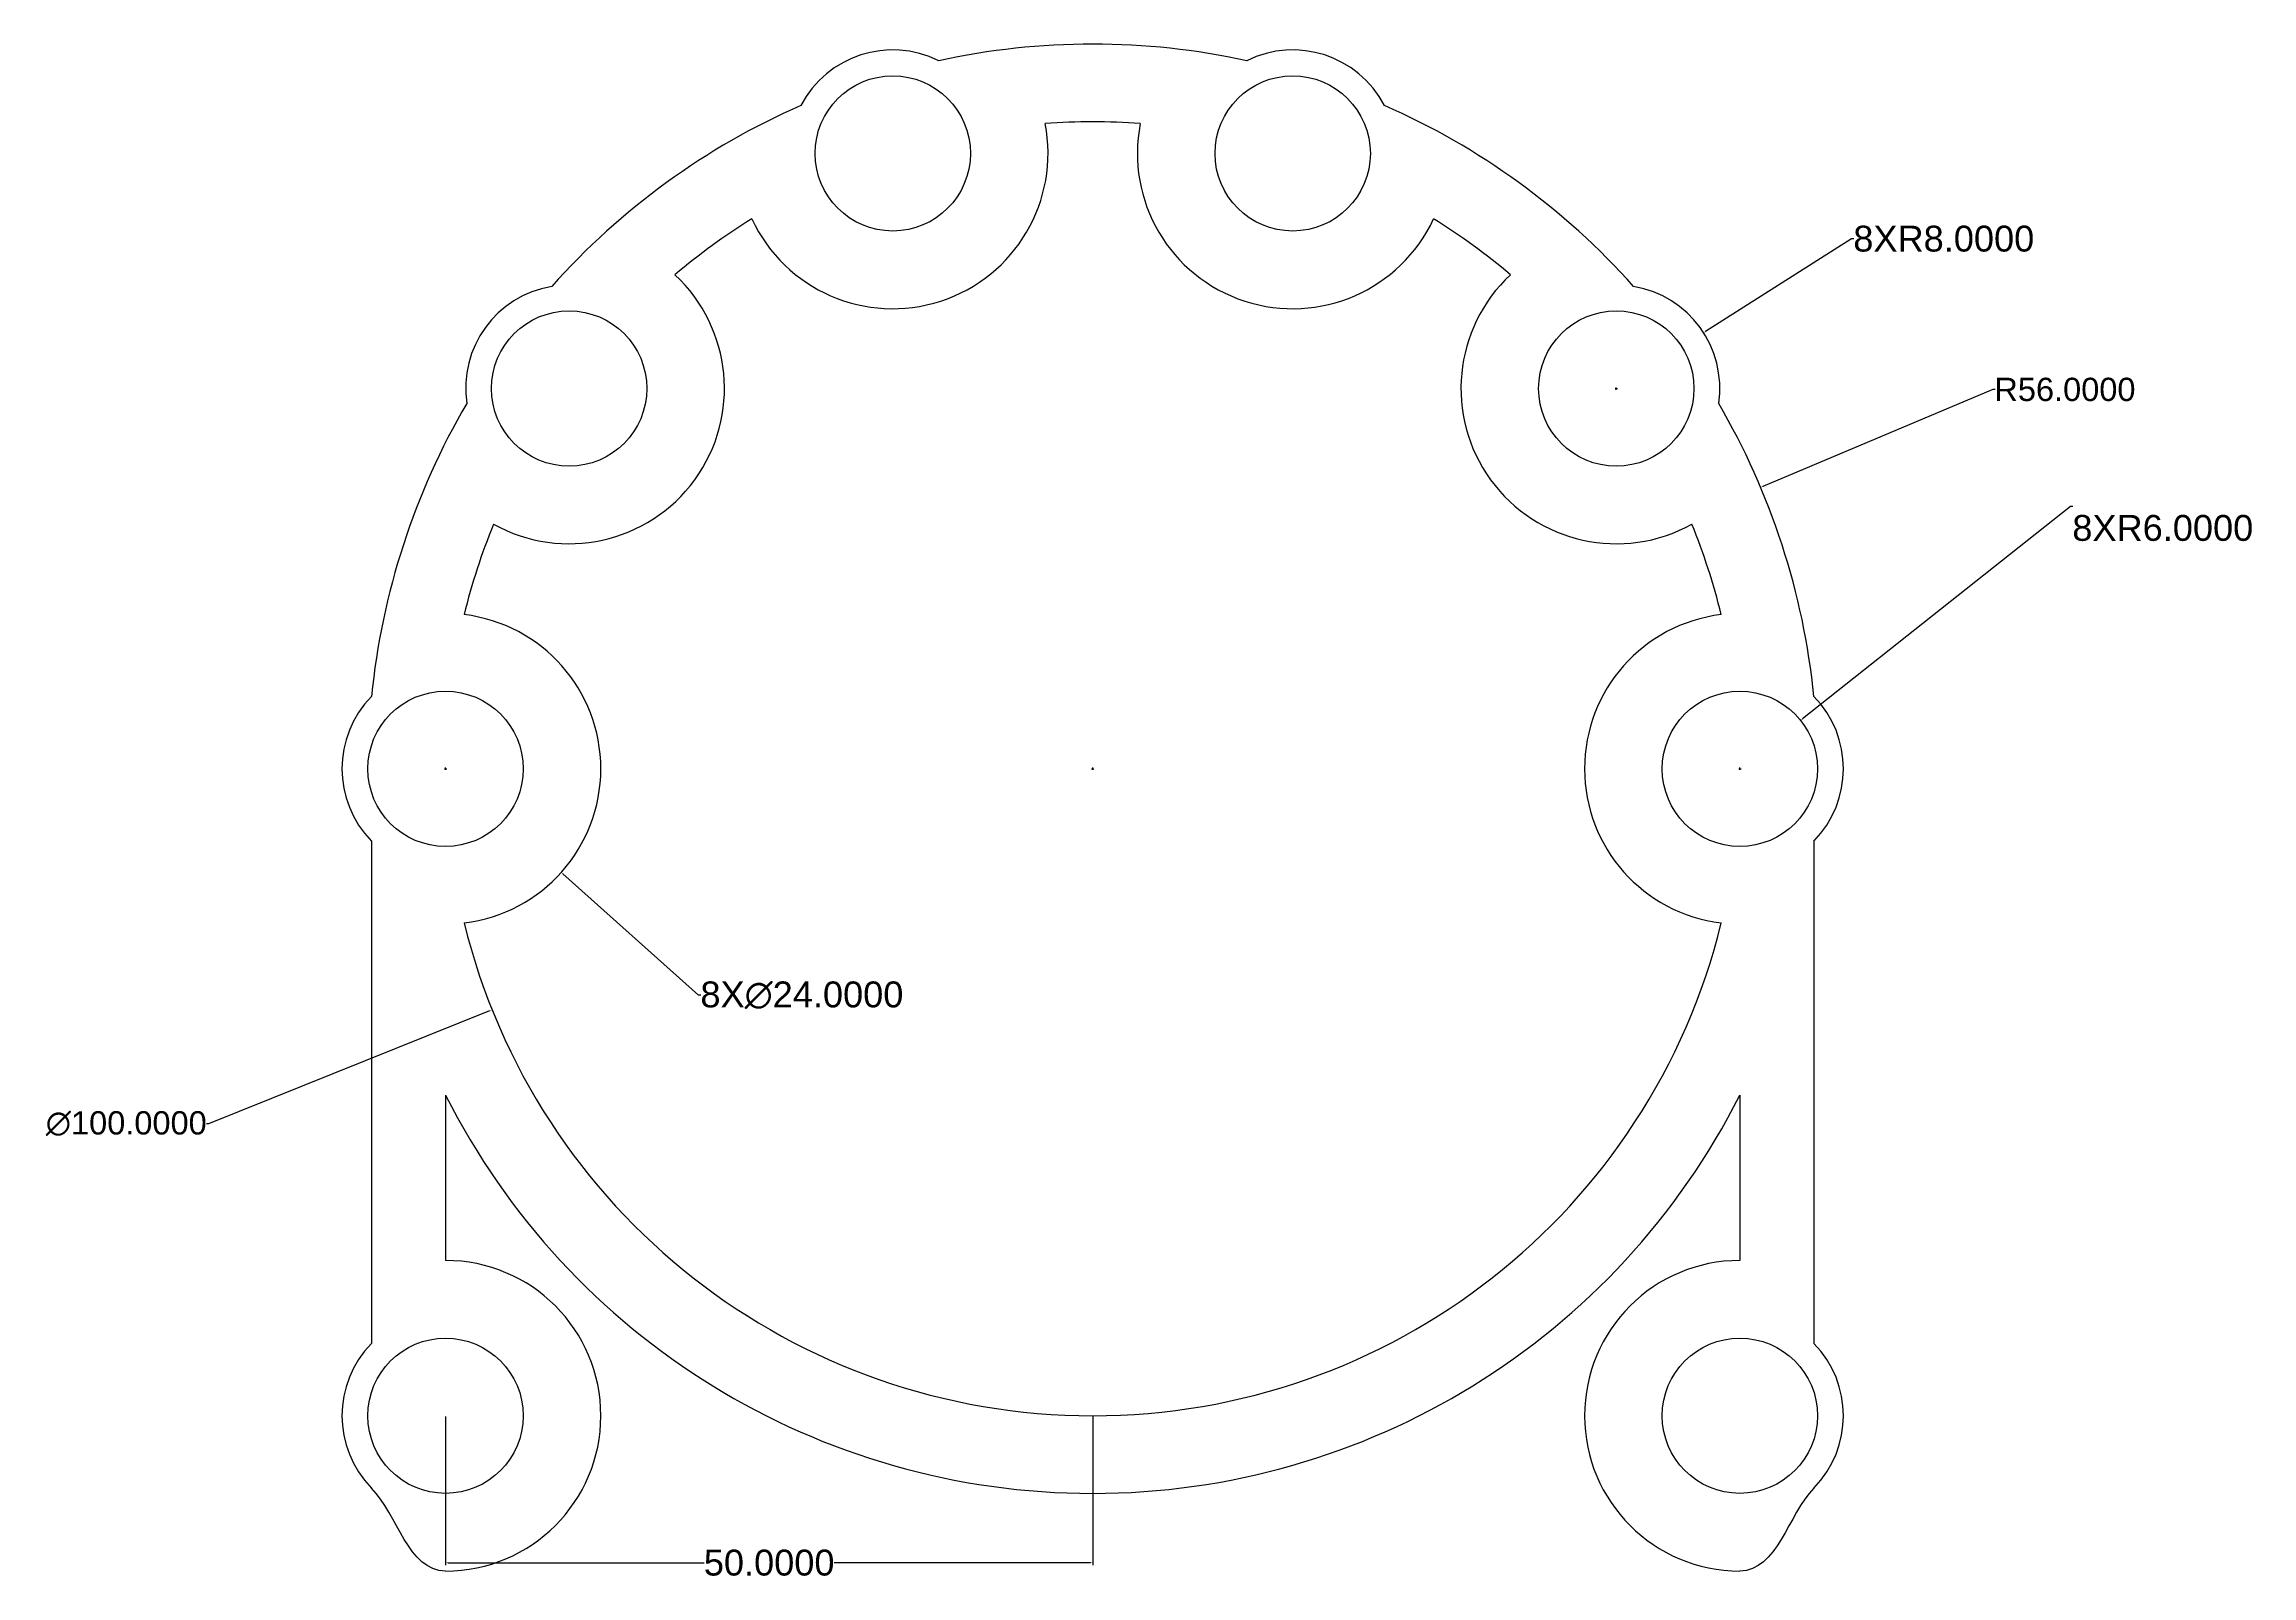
# Model space of a CAD drawing. Header units: inches. Extents: x -157 to 13, y -36 to 82.
import ezdxf

# ---------------------------------------------------------------- set-up
doc = ezdxf.new("R2010")
doc.units = ezdxf.units.IN
doc.header["$MEASUREMENT"] = 0
doc.styles.get("Standard").update_dxf_attribs({"font": 'arial.ttf', "height": 1.8})
doc.dimstyles.get("Standard").update_dxf_attribs({"dimtxt": 0.18, "dimasz": 0.18, "dimexe": 0.18, "dimexo": 0.0625, "dimgap": 0.09, "dimtad": 0, "dimtih": 1, "dimtoh": 1, "dimdec": 4, "dimzin": 0, "dimdsep": 46, "dimtxsty": 'Standard', "dimcen": 0.09, "dimadec": 0, "dimazin": 0, "dimtfac": 1, "dimtdec": 4, "dimtofl": 0, "dimtmove": 0, "dimatfit": 3, "dimfxl": 1, "dimtolj": 1, "dimtzin": 0, "dimarcsym": 0})

# ---------------------------------------------------------------- blocks, each defined once
blk = doc.blocks.new('*U1')
blk.add_circle((0, 0), 6)
blk = doc.blocks.new('*U2')
at = {"color": 0, "linetype": 'ByBlock', "lineweight": -2, "transparency": 16777216}
for p, rotation in [((12.16, 60), 108), ((43.06, 60), 71.99999999999997), ((-12.84, 41.83), 143.9999999999999), ((68.06, 41.83), 35.99999999999997), ((-22.39, 12.44), 180)]:
    blk.add_blockref('*U1', p, dxfattribs=dict(at, rotation=rotation))
blk.add_blockref('*U1', (77.61, 12.44), dxfattribs=at)
blk = doc.blocks.new('*D3')
at = {"color": 0, "lineweight": -2, "transparency": 16777216}
for p, q in [((-126.12, -23.7), (-126.12, -35.18)), ((-76.12, -23.7), (-76.12, -35.18)), ((-125.94, -35), (-106.14, -35)), ((-76.3, -35), (-96.11, -35))]:
    blk.add_line(p, q, dxfattribs=at)
at = {"color": 0, "transparency": 16777216}
for points in [[(-125.94, -34.97), (-125.94, -35.03), (-126.12, -35)], [(-76.3, -34.97), (-76.3, -35.03), (-76.12, -35)]]:
    blk.add_solid(points, dxfattribs=at)
at = {"layer": 'Defpoints', "color": 0, "transparency": 16777216}
for p in [(-126.12, -23.64), (-76.12, -23.64), (-126.12, -35)]:
    blk.add_point(p, dxfattribs=at)
at = {"color": 0, "transparency": 16777216, "insert": (-101.12, -35), "char_height": 1, "attachment_point": 5}
blk.add_mtext('\\A1;{\\H2x;50.0000}', dxfattribs=at)
blk = doc.blocks.new('*D4')
at = {"color": 0, "lineweight": -2, "transparency": 16777216}
for p, q in [((-17.51, 67.32), (-28.77, 60.15)), ((-17.33, 67.32), (-17.51, 67.32)), ((-35.76, 55.75), (-35.58, 55.75)), ((-35.67, 55.66), (-35.67, 55.84))]:
    blk.add_line(p, q, dxfattribs=at)
at = {"color": 0, "transparency": 16777216}
blk.add_solid([(-28.79, 60.17), (-28.76, 60.12), (-28.93, 60.05)], dxfattribs=at)
at = {"layer": 'Defpoints', "color": 0, "transparency": 16777216}
for p in [(-28.93, 60.05), (-35.67, 55.75)]:
    blk.add_point(p, dxfattribs=at)
at = {"color": 0, "transparency": 16777216, "insert": (-10.37, 67.32), "char_height": 1, "attachment_point": 5}
blk.add_mtext('\\A1;{\\H2x;8XR8.0000}', dxfattribs=at)
blk = doc.blocks.new('*D5')
at = {"color": 0, "lineweight": -2, "transparency": 16777216}
for p, q in [((-0.59, 46.63), (-21.28, 30.21)), ((-0.41, 46.63), (-0.59, 46.63)), ((-26.21, 26.36), (-26.03, 26.36)), ((-26.12, 26.27), (-26.12, 26.45))]:
    blk.add_line(p, q, dxfattribs=at)
at = {"color": 0, "transparency": 16777216}
blk.add_solid([(-21.3, 30.23), (-21.26, 30.18), (-21.42, 30.09)], dxfattribs=at)
at = {"layer": 'Defpoints', "color": 0, "transparency": 16777216}
for p in [(-21.42, 30.09), (-26.12, 26.36)]:
    blk.add_point(p, dxfattribs=at)
at = {"color": 0, "transparency": 16777216, "insert": (6.55, 46.63), "char_height": 1, "attachment_point": 5}
blk.add_mtext('\\A1;{\\H2x;\\P8XR6.0000}', dxfattribs=at)
blk = doc.blocks.new('*D6')
at = {"color": 0, "lineweight": -2, "transparency": 16777216}
for p, q in [((-126.21, 26.36), (-126.03, 26.36)), ((-126.12, 26.27), (-126.12, 26.45)), ((-106.58, 8.86), (-117.05, 18.24)), ((-106.4, 8.86), (-106.58, 8.86))]:
    blk.add_line(p, q, dxfattribs=at)
at = {"color": 0, "transparency": 16777216}
blk.add_solid([(-117.03, 18.26), (-117.07, 18.22), (-117.18, 18.36)], dxfattribs=at)
at = {"layer": 'Defpoints', "color": 0, "transparency": 16777216}
for p in [(-135.06, 34.37), (-117.18, 18.36)]:
    blk.add_point(p, dxfattribs=at)
at = {"color": 0, "transparency": 16777216, "insert": (-98.59, 8.86), "char_height": 1, "attachment_point": 5}
blk.add_mtext('\\A1;{\\H2x;8X∅24.0000}', dxfattribs=at)
blk = doc.blocks.new('*D8')
at = {"color": 0, "lineweight": -2, "transparency": 16777216}
for p, q in [((-6.57, 55.67), (-24.35, 48.18)), ((-6.39, 55.67), (-6.57, 55.67)), ((-76.21, 26.36), (-76.03, 26.36)), ((-76.12, 26.27), (-76.12, 26.45))]:
    blk.add_line(p, q, dxfattribs=at)
at = {"color": 0, "transparency": 16777216}
blk.add_solid([(-24.36, 48.21), (-24.34, 48.15), (-24.52, 48.11)], dxfattribs=at)
at = {"layer": 'Defpoints', "color": 0, "transparency": 16777216}
for p in [(-24.52, 48.11), (-76.12, 26.36)]:
    blk.add_point(p, dxfattribs=at)
at = {"color": 0, "transparency": 16777216, "insert": (-1.01, 55.67), "char_height": 1.8, "attachment_point": 5}
blk.add_mtext('\\A1;R56.0000', dxfattribs=at)
blk = doc.blocks.new('*D9')
at = {"color": 0, "lineweight": -2, "transparency": 16777216}
for p, q in [((-76.21, 26.36), (-76.03, 26.36)), ((-76.12, 26.27), (-76.12, 26.45)), ((-144.41, -1.06), (-122.69, 7.67)), ((-144.59, -1.06), (-144.41, -1.06))]:
    blk.add_line(p, q, dxfattribs=at)
at = {"color": 0, "transparency": 16777216}
blk.add_solid([(-122.7, 7.69), (-122.68, 7.64), (-122.52, 7.73)], dxfattribs=at)
at = {"layer": 'Defpoints', "color": 0, "transparency": 16777216}
for p in [(-29.72, 44.99), (-122.52, 7.73)]:
    blk.add_point(p, dxfattribs=at)
at = {"color": 0, "transparency": 16777216, "insert": (-150.79, -1.06), "char_height": 1.8, "attachment_point": 5}
blk.add_mtext('\\A1;∅100.0000', dxfattribs=at)

msp = doc.modelspace()

# ---------------------------------------------------------------- linework, layer by layer
for p, q in [((-131.84382, 20.77054), (-131.84382, -18.04347)), ((-20.40382, 20.77054), (-20.40382, -18.04347)), ((-126.12382, 1.14449), (-126.12382, -11.63647)), ((-26.12382, 1.14449), (-26.12382, -11.63647))]:
    msp.add_line(p, q)
for centre in [(-126.12382, -23.63647), (-26.12382, -23.63647)]:
    msp.add_circle(centre, 6)
for centre, radius, start, end in [((-91.57466, 73.91636), 8, 63.6431992, 152.3568008), ((-76.12382, 26.36353), 56, 77.731968, 102.268032), ((-60.67297, 73.91636), 8, 27.6431992, 116.3568008), ((-76.12382, 26.36353), 56, 113.731968, 138.268032), ((-76.12382, 26.36353), 56, 41.731968, 66.268032), ((-91.57466, 73.91636), 12, 204.8921026, 11.1078974), ((-76.12382, 26.36353), 50, 85.7842052, 94.2157948), ((-60.67297, 73.91636), 12, 168.8921026, 335.1078974), ((-76.12382, 26.36353), 50, 121.7842052, 130.2157948), ((-76.12382, 26.36353), 50, 49.7842052, 58.2157948), ((-116.57466, 55.75279), 8, 99.6431992, 188.3568008), ((-116.57466, 55.75279), 12, 240.8921026, 47.1078974), ((-35.67297, 55.75279), 12, 132.8921026, 299.1078974), ((-35.67297, 55.75279), 8, 351.6431992, 80.3568008), ((-76.12382, 26.36353), 56, 149.731968, 174.268032), ((-76.12382, 26.36353), 56, 5.731968, 30.268032), ((-76.12382, 26.36353), 50, 157.7842052, 166.2157948), ((-76.12382, 26.36353), 50, 13.7842052, 22.2157948), ((-126.12382, 26.36353), 12, 276.8921026, 83.1078974), ((-26.12382, 26.36353), 12, 96.8921026, 263.1078974), ((-126.12382, 26.36353), 8, 135.6431992, 224.3568008), ((-26.12382, 26.36353), 8, 315.6431992, 44.3568008), ((-26.12382, 26.36353), 8, 315.6431992, 44.3568008), ((-76.12382, 26.36353), 50, 193.7842052, 346.2157948), ((-76.12382, 26.36353), 56, 206.7655006, 333.2344994), ((-126.12382, -23.63647), 12, 270, 90), ((-26.12382, -23.63647), 12, 90, 270), ((-126.12382, -23.63647), 8, 135.6431992, 224.3568008), ((-26.12382, -23.63647), 8, 315.6431992, 44.3568008)]:
    msp.add_arc(centre, radius, start, end)
for points in [[(-126.12382, -35.63647), (-128.98676, -35.63647), (-129.84226, -31.27647), (-131.84382, -29.22946)], [(-20.40382, -29.22946), (-22.40537, -31.27647), (-23.26087, -35.63647), (-26.12382, -35.63647)]]:
    msp.add_open_spline(points, degree=3)

# ---------------------------------------------------------------- block references
msp.add_blockref('*U2', (-103.73153, 13.91866))

# ---------------------------------------------------------------- dimensions: what is measured, and where the dimension line sits
for center, mpoint, text, picture, middle in [((-35.67297, 55.75279), (-28.92543, 60.05056), '{\\H2x;8X<>}', '*D4', (-10.3727, 67.32169)), ((-26.12382, 26.36353), (-21.42437, 30.09384), '{\\H2x;\\P8X<>}', '*D5', (6.55085, 46.63475))]:
    dim = msp.add_radius_dim(center=center, mpoint=mpoint, text=text, dimstyle='Standard')
    dim.commit()
    dim.dimension.update_dxf_attribs({"geometry": picture, "text_midpoint": middle, "dimtype": 164})
dim = msp.add_radius_dim(center=(-76.12382, 26.36353), mpoint=(-24.51806, 48.10855), dimstyle='Standard')
dim.commit()
dim.dimension.update_dxf_attribs({"geometry": '*D8', "text_midpoint": (-1.00972, 55.66981), "dimtype": 164})
dim = msp.add_diameter_dim_2p(p1=(-29.72455, 44.99436), p2=(-122.52308, 7.7327), dimstyle='Standard')
dim.commit()
dim.dimension.update_dxf_attribs({"geometry": '*D9', "text_midpoint": (-150.79413, -1.05691), "dimtype": 163})
dim = msp.add_diameter_dim_2p(p1=(-135.06289, 34.36934), p2=(-117.18474, 18.35772), text='{\\H2x;8X<>}', dimstyle='Standard')
dim.commit()
dim.dimension.update_dxf_attribs({"geometry": '*D6', "text_midpoint": (-98.5866, 8.85861), "dimtype": 163})
dim = msp.add_linear_dim(base=(-126.12382, -34.99618), p1=(-76.12382, -23.63647), p2=(-126.12382, -23.63647), text='{\\H2x;<>}', dimstyle='Standard')
dim.commit()
dim.dimension.update_dxf_attribs({"geometry": '*D3', "text_midpoint": (-101.12382, -34.99618)})

doc.saveas('drawing.dxf')
